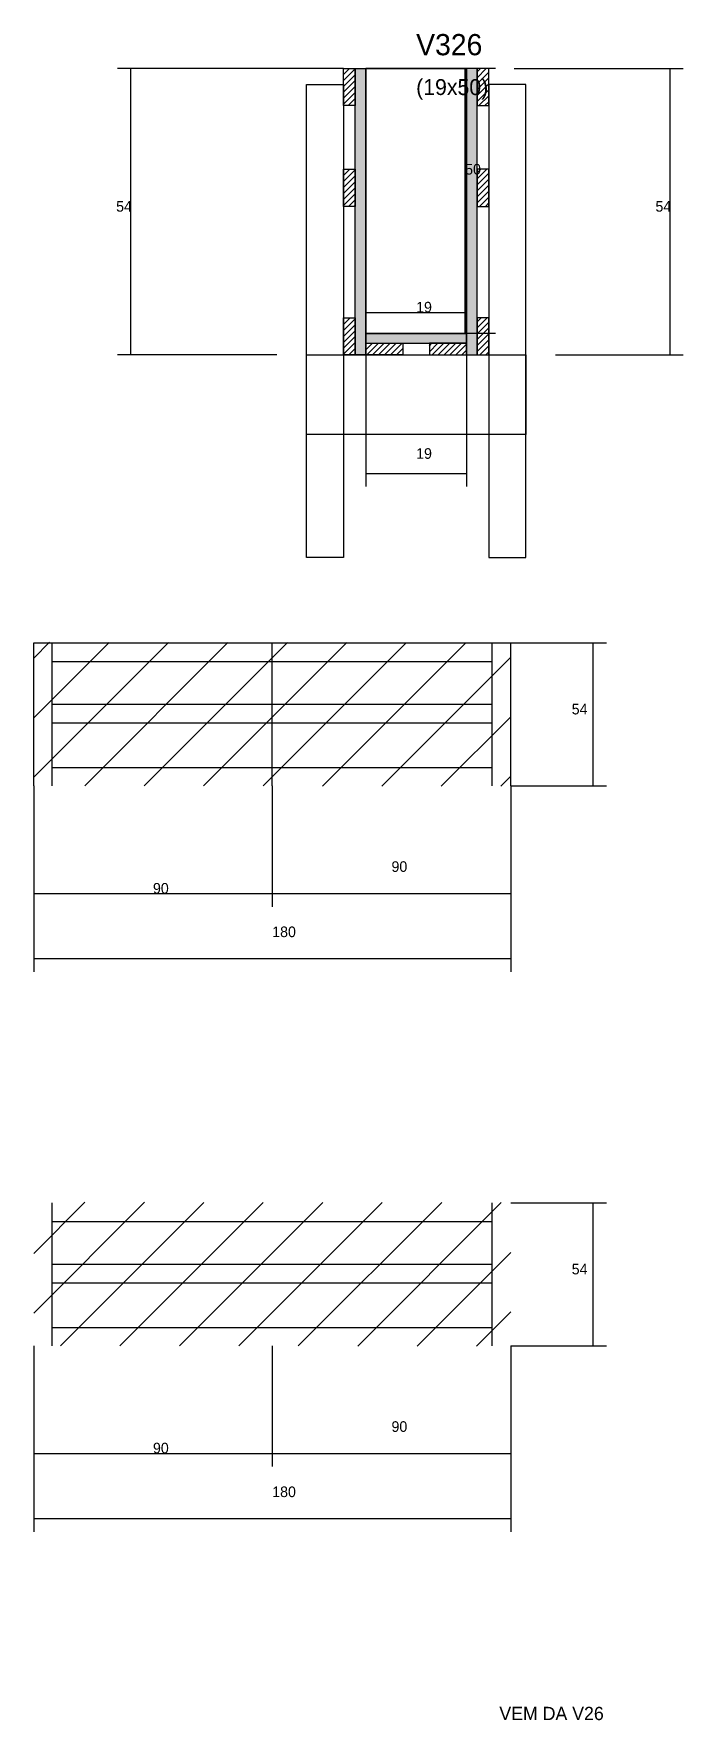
# Model space of a CAD drawing. Header units: metres. Extents: x -2848 to 22762, y -45195 to 1016.
# Drawn here: x 3056 to 3301, y -5023 to -4387 of the extents above; entities that cross this region are included whole.
import ezdxf

# ---------------------------------------------------------------- set-up
doc = ezdxf.new("R2010")
doc.units = ezdxf.units.M
for name, color, linetype in [('CONCRETO', 251, 'Continuous'), ('COTA', 4, 'Continuous'), ('Cota Seção (2x)', 4, 'Continuous'), ('Hachura', 253, 'Continuous'), ('Madeira', 126, 'Continuous'), ('Painéis', 200, 'Continuous'), ('REAPROVEITAMENTO', 251, 'Continuous'), ('SARR_2.2x7', 40, 'Continuous'), ('SARR_3.5x7', 81, 'Continuous'), ('Texto Seção', 7, 'Continuous')]:
    doc.layers.add(name, color=color, linetype=linetype)

msp = doc.modelspace()

# ---------------------------------------------------------------- texts
at = {"layer": 'COTA'}
for s, p in [('54', (3086.8, -4454)), ('54', (3290.3, -4454)), ('19', (3200, -4547.2)), ('54', (3258.7, -4643.6)), ('90', (3190.7, -4703)), ('90', (3100.7, -4711.2)), ('180', (3145.7, -4727.6)), ('54', (3258.7, -4854.8)), ('90', (3190.7, -4914.2)), ('90', (3100.7, -4922.3)), ('180', (3145.7, -4938.8))]:
    msp.add_text(s, height=4, dxfattribs=at).set_placement(p)
at = {"layer": 'Cota Seção (2x)'}
for s, p in [('50', (3218.5, -4440)), ('19', (3200, -4492))]:
    msp.add_text(s, height=4, dxfattribs=at).set_placement(p)
at = {"layer": 'Texto Seção'}
for s, height, p in [('V326', 8, (3200, -4395)), ('(19x50)', 6, (3200, -4410)), ('VEM DA V26', 5, (3231.4, -5022.9))]:
    msp.add_text(s, height=height, dxfattribs=at).set_placement(p)

# ---------------------------------------------------------------- hatches: boundary and pattern name
at = {"layer": 'Hachura'}
h = msp.add_hatch(dxfattribs=at)
h.set_pattern_fill('ANSI31', scale=0.5)
h.paths.add_polyline_path([(3177, -4414), (3172.6, -4414), (3172.6, -4414), (3172.6, -4400), (3172.6, -4400), (3177, -4400), (3177, -4400), (3177, -4414)])
h = msp.add_hatch(color=8, dxfattribs=at)
h.dxf.hatch_style = 1
h.paths.add_polyline_path([(3181, -4400), (3177, -4400), (3177, -4400), (3177, -4508), (3177, -4508), (3181, -4508), (3181, -4508), (3181, -4400)])
h = msp.add_hatch(color=8, dxfattribs=at)
h.dxf.hatch_style = 1
h.paths.add_polyline_path([(3223, -4400), (3219, -4400), (3219, -4400), (3219, -4508), (3219, -4508), (3223, -4508), (3223, -4508), (3223, -4400)])
h = msp.add_hatch(dxfattribs=at)
h.set_pattern_fill('ANSI31', scale=0.5)
h.paths.add_polyline_path([(3223, -4414), (3227.4, -4414), (3227.4, -4414), (3227.4, -4400), (3227.4, -4400), (3223, -4400), (3223, -4400), (3223, -4414)])
h = msp.add_hatch(dxfattribs=at)
h.set_pattern_fill('ANSI31', scale=0.5)
h.paths.add_polyline_path([(3177, -4452), (3172.6, -4452), (3172.6, -4452), (3172.6, -4438), (3172.6, -4438), (3177, -4438), (3177, -4438), (3177, -4452)])
h = msp.add_hatch(dxfattribs=at)
h.set_pattern_fill('ANSI31', scale=0.5)
h.paths.add_polyline_path([(3223, -4452), (3227.4, -4452), (3227.4, -4452), (3227.4, -4438), (3227.4, -4438), (3223, -4438), (3223, -4438), (3223, -4452)])
h = msp.add_hatch(dxfattribs=at)
h.set_pattern_fill('ANSI31', scale=0.5)
h.paths.add_polyline_path([(3177, -4508), (3172.6, -4508), (3172.6, -4508), (3172.6, -4494), (3172.6, -4494), (3177, -4494), (3177, -4494), (3177, -4508)])
h = msp.add_hatch(dxfattribs=at)
h.set_pattern_fill('ANSI31', scale=0.5)
h.paths.add_polyline_path([(3223, -4508), (3227.4, -4508), (3227.4, -4508), (3227.4, -4494), (3227.4, -4494), (3223, -4494), (3223, -4494), (3223, -4508)])
h = msp.add_hatch(color=8, dxfattribs=at)
h.dxf.hatch_style = 1
h.paths.add_polyline_path([(3219, -4503.6), (3219, -4500), (3219, -4500), (3181, -4500), (3181, -4500), (3181, -4503.6), (3181, -4503.6), (3219, -4503.6)])
h = msp.add_hatch(dxfattribs=at)
h.set_pattern_fill('ANSI31', scale=0.5)
h.paths.add_polyline_path([(3181, -4508), (3181, -4503.6), (3181, -4503.6), (3195, -4503.6), (3195, -4503.6), (3195, -4508), (3195, -4508), (3181, -4508)])
h = msp.add_hatch(dxfattribs=at)
h.set_pattern_fill('ANSI31', scale=0.5)
h.paths.add_polyline_path([(3219, -4508), (3219, -4503.6), (3219, -4503.6), (3205, -4503.6), (3205, -4503.6), (3205, -4508), (3205, -4508), (3219, -4508)])
at = {"layer": 'REAPROVEITAMENTO'}
h = msp.add_hatch(dxfattribs=at)
h.set_pattern_fill('ANSI31', scale=5)
h.paths.add_polyline_path([(3235.7, -4670.7), (3235.7, -4616.6), (3235.7, -4616.6), (3055.7, -4616.4), (3055.7, -4616.4), (3055.7, -4670.5), (3055.7, -4670.5), (3235.7, -4670.7)])
h = msp.add_hatch(dxfattribs=at)
h.set_pattern_fill('ANSI31', scale=5)
h.paths.add_polyline_path([(3235.7, -4881.9), (3235.7, -4827.7), (3235.7, -4827.7), (3055.7, -4827.6), (3055.7, -4827.6), (3055.7, -4881.7), (3055.7, -4881.7), (3235.7, -4881.9)])

# ---------------------------------------------------------------- linework, layer by layer
at = {"layer": 'CONCRETO'}
for points in [[(3181, -4400), (3181, -4400), (3219, -4400), (3219, -4428), (3219, -4428), (3219, -4500), (3181, -4500), (3181, -4400)], [(3181, -4500), (3219, -4500), (3219, -4400), (3181, -4400)]]:
    msp.add_lwpolyline(points, close=True, dxfattribs=at)
at = {"layer": 'COTA'}
for p, q in [((3172.6, -4400), (3087.3, -4400)), ((3092.3, -4508), (3092.3, -4400)), ((3237, -4400), (3300.8, -4400)), ((3295.8, -4508), (3295.8, -4400)), ((3147.4, -4508), (3087.3, -4508)), ((3181, -4508), (3181, -4557.7)), ((3219, -4508), (3219, -4557.7)), ((3252.6, -4508), (3300.8, -4508)), ((3181, -4552.7), (3219, -4552.7)), ((3235.7, -4616.6), (3271.8, -4616.6)), ((3266.8, -4670.6), (3266.8, -4616.6)), ((3055.7, -4670.6), (3055.7, -4716.2)), ((3055.7, -4670.6), (3055.7, -4740.7)), ((3145.7, -4670.6), (3145.7, -4716.2)), ((3145.7, -4670.6), (3145.7, -4716.2)), ((3235.7, -4670.6), (3235.7, -4716.2)), ((3235.7, -4670.6), (3235.7, -4740.7)), ((3235.7, -4670.6), (3271.8, -4670.6)), ((3055.7, -4711.2), (3145.7, -4711.2)), ((3145.7, -4711.2), (3235.7, -4711.2)), ((3055.7, -4735.7), (3235.7, -4735.7)), ((3235.7, -4827.8), (3271.8, -4827.8)), ((3266.8, -4881.8), (3266.8, -4827.8)), ((3055.7, -4881.8), (3055.7, -4927.3)), ((3055.7, -4881.8), (3055.7, -4951.9)), ((3145.7, -4881.8), (3145.7, -4927.3)), ((3145.7, -4881.8), (3145.7, -4927.3)), ((3235.7, -4881.8), (3235.7, -4927.3)), ((3235.7, -4881.8), (3235.7, -4951.9)), ((3235.7, -4881.8), (3271.8, -4881.8)), ((3055.7, -4922.3), (3145.7, -4922.3)), ((3145.7, -4922.3), (3235.7, -4922.3)), ((3055.7, -4946.9), (3235.7, -4946.9))]:
    msp.add_line(p, q, dxfattribs=at)
at = {"layer": 'Cota Seção (2x)'}
for p, q in [((3230, -4400), (3213.5, -4400)), ((3218.5, -4500), (3218.5, -4400)), ((3181, -4508), (3181, -4487)), ((3219, -4508), (3219, -4487)), ((3181, -4492), (3219, -4492)), ((3230, -4500), (3213.5, -4500))]:
    msp.add_line(p, q, dxfattribs=at)
at = {"layer": 'Madeira'}
for points in [[(3177, -4414), (3172.6, -4414), (3172.6, -4400), (3177, -4400)], [(3223, -4414), (3227.4, -4414), (3227.4, -4400), (3223, -4400)], [(3177, -4452), (3172.6, -4452), (3172.6, -4438), (3177, -4438)], [(3223, -4452), (3227.4, -4452), (3227.4, -4438), (3223, -4438)], [(3177, -4508), (3172.6, -4508), (3172.6, -4494), (3177, -4494)], [(3223, -4508), (3227.4, -4508), (3227.4, -4494), (3223, -4494)], [(3181, -4508), (3181, -4503.6), (3195, -4503.6), (3195, -4508)], [(3219, -4508), (3219, -4503.6), (3205, -4503.6), (3205, -4508)]]:
    msp.add_lwpolyline(points, close=True, dxfattribs=at)
at = {"layer": 'Painéis'}
for p, q in [((3181, -4508), (3181, -4400)), ((3219, -4508), (3219, -4400)), ((3181, -4500), (3219, -4500)), ((3181, -4503.6), (3181, -4500)), ((3219, -4503.6), (3219, -4500)), ((3055.7, -4616.6), (3235.7, -4616.6)), ((3055.7, -4670.6), (3055.7, -4616.6)), ((3145.7, -4670.6), (3145.7, -4616.6)), ((3235.7, -4670.6), (3235.7, -4616.6))]:
    msp.add_line(p, q, dxfattribs=at)
for points in [[(3177, -4400), (3181, -4400), (3181, -4508), (3177, -4508)], [(3223, -4400), (3219, -4400), (3219, -4508), (3223, -4508)], [(3219, -4503.6), (3219, -4500), (3181, -4500), (3181, -4503.6)]]:
    msp.add_lwpolyline(points, close=True, dxfattribs=at)
at = {"layer": 'SARR_2.2x7'}
for p, q in [((3062.7, -4670.6), (3062.7, -4616.6)), ((3228.7, -4670.6), (3228.7, -4616.6)), ((3062.7, -4623.6), (3145.7, -4623.6)), ((3145.7, -4623.6), (3228.7, -4623.6)), ((3062.7, -4639.8), (3145.7, -4639.8)), ((3145.7, -4639.8), (3228.7, -4639.8)), ((3062.7, -4646.8), (3145.7, -4646.8)), ((3145.7, -4646.8), (3228.7, -4646.8)), ((3062.7, -4663.6), (3145.7, -4663.6)), ((3145.7, -4663.6), (3228.7, -4663.6)), ((3062.7, -4881.8), (3062.7, -4827.8)), ((3228.7, -4881.8), (3228.7, -4827.8)), ((3062.7, -4834.8), (3145.7, -4834.8)), ((3145.7, -4834.8), (3228.7, -4834.8)), ((3062.7, -4851), (3145.7, -4851)), ((3145.7, -4851), (3228.7, -4851)), ((3062.7, -4858), (3145.7, -4858)), ((3145.7, -4858), (3228.7, -4858)), ((3062.7, -4874.8), (3145.7, -4874.8)), ((3145.7, -4874.8), (3228.7, -4874.8))]:
    msp.add_line(p, q, dxfattribs=at)
at = {"layer": 'SARR_3.5x7'}
for points in [[(3158.6, -4406), (3172.6, -4406), (3172.6, -4584.4), (3158.6, -4584.4)], [(3241.4, -4406), (3227.4, -4406), (3227.4, -4584.4), (3241.4, -4584.4)], [(3158.6, -4508), (3241.4, -4508), (3241.4, -4538), (3158.6, -4538)]]:
    msp.add_lwpolyline(points, close=True, dxfattribs=at)

msp.set_redraw_order([(e.dxf.handle, doc.entitydb.next_handle()) for e in msp.query("TEXT MTEXT ATTDEF DIMENSION ARC_DIMENSION")])  # texts and dimensions are drawn at this point

doc.saveas('drawing.dxf')
